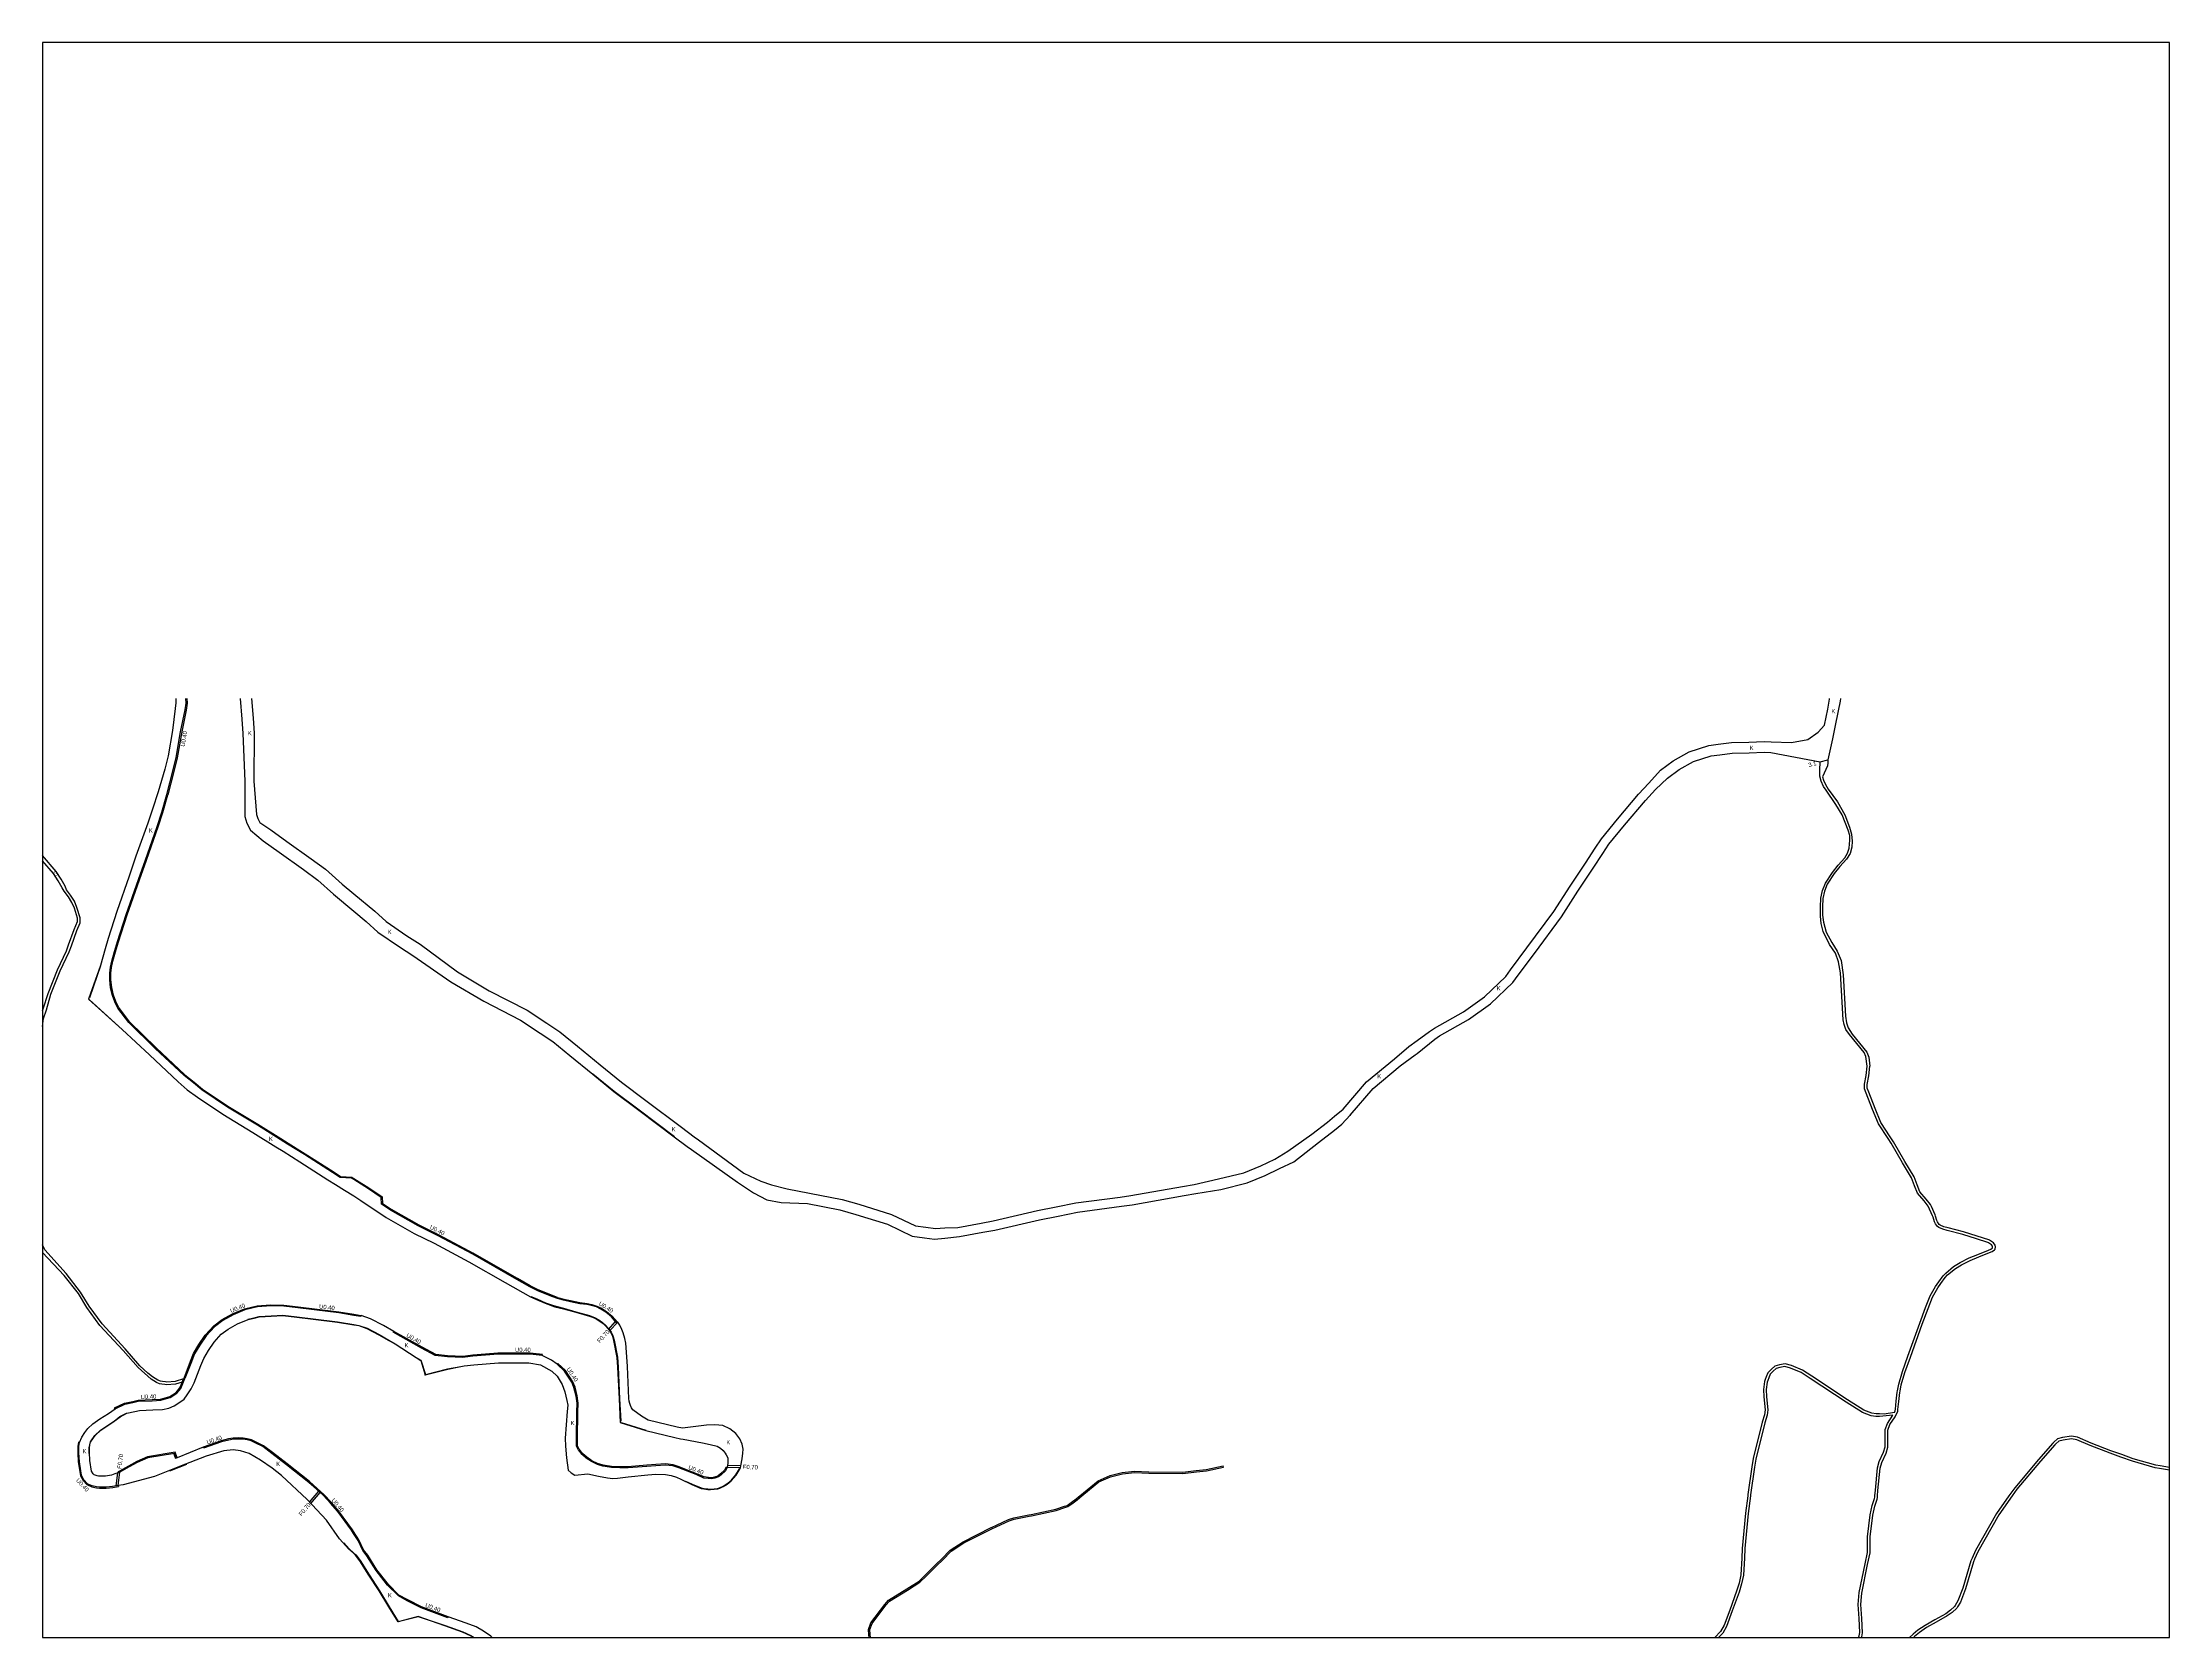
# Model space of a CAD drawing. Header units: metres. Extents: x 4000 to 8000, y -96000 to -93000.
# Drawn here: x 7200 to 8000, y -96000 to -95400 of the extents above; entities that cross this region are included whole.
import ezdxf

# ---------------------------------------------------------------- set-up
doc = ezdxf.new("R2010")
doc.units = ezdxf.units.M
doc.header["$LTSCALE"] = 2.5
for name, color, linetype in [('側溝・桝', 7, 'Continuous'), ('図郭', 7, 'Continuous'), ('幅員', 7, 'Continuous'), ('歩道・分離帯・安全施設', 7, 'Continuous'), ('舗装', 7, 'Continuous'), ('道路', 7, 'Continuous')]:
    doc.layers.add(name, color=color, linetype=linetype)
doc.styles.get("Standard").update_dxf_attribs({"font": ''})
doc.styles.get('Standard').set_extended_font_data('@MS PGothic')

msp = doc.modelspace()

# ---------------------------------------------------------------- linework, layer by layer
at = {"layer": '側溝・桝'}
for points in [[(7254.3, -95646.73), (7254.4, -95648.54), (7254.08, -95651.12), (7252.34, -95659.33), (7250.67, -95669.06), (7249.36, -95674.22), (7247.13, -95683)], [(7242.7, -95778.17), (7232.77, -95768.39), (7228.66, -95762.99), (7227.52, -95760.74), (7226.66, -95758.36), (7226.01, -95755.5), (7225.67, -95752.52), (7225.74, -95750.15), (7225.97, -95747.95), (7226.44, -95745.62), (7227.46, -95742.1), (7228.62, -95738.32), (7231.84, -95728.18), (7236.41, -95715.01), (7239.1, -95707.56), (7243.55, -95695), (7245.27, -95689.62), (7247.13, -95683)], [(7242.7, -95778.17), (7253.48, -95788.28), (7257.02, -95791.08), (7260.22, -95793.71), (7269.72, -95800.11), (7281.02, -95806.96), (7289.65, -95812.32), (7292.37, -95814.03), (7298.72, -95818.03), (7309.26, -95824.75), (7312.05, -95826.53), (7316.32, -95826.86), (7317.03, -95827.3)], [(7317.03, -95827.3), (7322.78, -95830.9), (7327.71, -95834.22), (7327.87, -95836.74), (7331.13, -95838.93), (7341.48, -95844.8), (7349, -95848.54), (7361.99, -95855.49)], [(7393.75, -95872.12), (7391.75, -95871.4), (7386.48, -95869.23), (7383.45, -95867.68), (7378.62, -95864.96), (7361.99, -95855.49)], [(7253.08, -95902.75), (7253.21, -95902.45), (7255.68, -95896.11), (7256.84, -95893.15), (7258.83, -95889.81), (7261.23, -95886.3), (7264.37, -95882.78), (7267.58, -95880.43), (7271.49, -95878.24), (7276.02, -95876.41), (7278.58, -95875.78), (7280.78, -95875.24), (7285.8, -95874.88), (7290.79, -95874.99), (7296.1, -95875.63), (7302.27, -95876.38), (7311.49, -95877.51), (7317.03, -95878.42)], [(7317.03, -95878.42), (7319.84, -95878.87)], [(7393.75, -95872.12), (7396.1, -95872.72), (7398.62, -95873.29), (7402.13, -95874.05), (7404.79, -95874.38), (7406.64, -95874.72), (7408.45, -95875.31), (7410.22, -95876.14), (7412.14, -95877.33), (7414.26, -95879.1), (7416.27, -95881.4)], [(7387.87, -95893.94), (7387.99, -95893.55), (7383.43, -95893.07), (7379.97, -95893.06), (7371.31, -95893.08), (7361.8, -95893.83), (7358.08, -95894.3), (7352.38, -95894.05), (7347.87, -95893.49), (7342.73, -95890.77), (7332.11, -95884.86)], [(7412.89, -95884.09), (7415.55, -95881.19)], [(7413.3, -95884.68), (7416.35, -95881.35)], [(7252.49, -95904.11), (7252.54, -95904)], [(7252.54, -95904), (7253.08, -95902.75)], [(7253.04, -95903.86), (7253.58, -95902.6)], [(7457.46, -95936), (7457.08, -95935.88), (7456.51, -95937.08), (7455.02, -95938.49), (7453.98, -95939.28), (7452.73, -95939.72), (7451.73, -95939.96), (7450.43, -95939.86), (7448.89, -95939.63), (7445.96, -95938.38), (7439.47, -95935.83), (7437.16, -95935.05), (7434.34, -95934.71), (7430.68, -95934.99), (7427.27, -95935.24), (7420.19, -95935.82), (7417.19, -95935.76), (7414.04, -95935.71), (7410.88, -95935.2), (7408.75, -95934.53), (7406.62, -95933.5), (7404.76, -95932.2), (7403.26, -95930.86), (7401.88, -95929.21), (7401.25, -95927.93), (7401.18, -95925.11), (7401.39, -95915.2), (7401.45, -95911.82), (7401.12, -95909.1), (7400.28, -95905.89), (7399.48, -95903.8), (7396.68, -95899.52), (7393.86, -95896.89), (7393.61, -95897.2)], [(7227.31, -95913.98), (7227.1, -95913.63), (7230.8, -95911.87), (7233.91, -95911.19), (7235.96, -95910.74), (7241.28, -95910.52), (7244.39, -95910.39), (7247.87, -95909.31), (7250.3, -95907.82), (7251.63, -95906.1), (7252.49, -95904.11)], [(7213.94, -95926.62), (7213.55, -95926.53), (7213.27, -95928.13), (7213.29, -95930.58), (7213.45, -95933.93), (7214.27, -95939.03), (7214.33, -95939.19), (7215.26, -95940.97), (7216.62, -95942.45), (7216.88, -95942.64), (7218.52, -95943.34), (7220.28, -95943.7), (7221.39, -95943.83), (7223.97, -95943.83), (7226.4, -95943.6), (7227.84, -95943.37), (7228.53, -95943.25)], [(7317.02, -95960.19), (7316.55, -95959.45), (7311.33, -95952.41), (7308.67, -95949.24), (7305.81, -95946.21), (7303.33, -95943.9), (7300.36, -95941.38), (7292.04, -95934.7), (7286.53, -95930.42), (7283.1, -95927.86), (7280.16, -95926.37), (7278.56, -95925.68), (7277.01, -95925.3), (7275.41, -95925.02), (7273.69, -95924.95), (7271.73, -95925.02), (7269.92, -95925.32), (7267.21, -95926.01), (7260.36, -95928.44)], [(7250.64, -95932.41), (7249.84, -95930.34), (7239.46, -95932.03), (7235.45, -95933.76), (7232.33, -95935.52), (7228.93, -95937.48), (7228.43, -95937.66), (7228.37, -95938.1)], [(7462.5, -95936.16), (7457.46, -95936)], [(7462.62, -95935.46), (7457.58, -95935.3)], [(7227.75, -95942.97), (7228.37, -95938.1)], [(7228.47, -95942.86), (7229.11, -95937.85)], [(7228.47, -95942.86), (7228.53, -95943.25)], [(7300.44, -95949.12), (7303.87, -95944.95)], [(7300.93, -95949.63), (7304.38, -95945.43)], [(7352.52, -95992.25), (7342.6, -95988.48), (7337.34, -95985.86), (7334.07, -95984.05), (7330.07, -95980.08), (7325.79, -95974.56), (7322.32, -95969.06), (7320.77, -95967.03), (7319.03, -95963.31), (7317.02, -95960.19)]]:
    msp.add_lwpolyline(points, dxfattribs=at)
at = {"layer": '図郭'}
msp.add_lwpolyline([(7200, -96000), (8000, -96000), (8000, -95400), (7200, -95400)], close=True, dxfattribs=at)
at = {"layer": '幅員'}
msp.add_lwpolyline([(7868.58, -95670.63), (7871.56, -95669.79)], dxfattribs=at)
at = {"layer": '歩道・分離帯・安全施設'}
for points in [[(7221.83, -95747.29), (7217.61, -95759.35)], [(7217.59, -95759.96), (7229.98, -95771.26)], [(7407.02, -95787.98), (7415.03, -95794.47), (7424.35, -95801.49), (7437.71, -95811.56)], [(7383.65, -95871.69), (7385.89, -95872.66), (7389.15, -95874.06), (7392.21, -95875.15), (7395.96, -95876.17), (7400.62, -95877.47), (7405.75, -95878.93), (7407.89, -95879.7), (7409.3, -95880.55), (7410.67, -95881.48), (7411.78, -95882.48), (7412.88, -95883.72), (7413.83, -95885.09), (7414.51, -95886.57), (7414.95, -95888.21), (7416.23, -95894.6), (7416.51, -95898.31), (7417.06, -95910.24), (7417.46, -95918.67)], [(7277.28, -95880.32), (7279.55, -95879.76), (7281.42, -95879.3), (7286.03, -95878.97), (7290.34, -95878.76), (7295.64, -95879.41), (7301.81, -95880.15), (7310.95, -95881.27), (7317.03, -95882.26)], [(7317.03, -95882.26), (7318.99, -95882.58), (7322.07, -95883.69), (7326.57, -95886.07), (7330.28, -95888.19), (7332.63, -95889.49), (7340.59, -95894.62), (7342.31, -95895.73), (7344.03, -95901.03), (7352.38, -95898.94), (7357.29, -95898.01)], [(7217.64, -95931.27), (7217.6, -95930.42), (7217.58, -95929.54), (7217.6, -95928.6), (7217.73, -95927.53), (7217.98, -95926.45), (7219.68, -95923.99), (7221.86, -95921.97), (7226.92, -95918.57), (7229.09, -95916.93), (7231.64, -95915.58)], [(7417.69, -95919.11), (7426.91, -95922.05)], [(7247.92, -95937.27), (7254.25, -95934.79)], [(7250.19, -95932.78), (7249.44, -95930.85)], [(7441.83, -95941.14), (7444.31, -95942.3), (7447.72, -95943.75), (7448.82, -95943.99), (7450.24, -95944.13), (7451.27, -95944.16), (7452.62, -95944.11), (7453.93, -95943.91), (7454.65, -95943.7), (7455.99, -95943.05), (7457.37, -95942.22), (7458.97, -95941), (7460.81, -95938.85), (7462.18, -95936.62)], [(7313.3, -95964.43), (7315.32, -95966.66), (7317.02, -95968.2)], [(7317.02, -95968.2), (7317.81, -95968.91), (7319.45, -95971.07), (7322.85, -95976.45), (7326.73, -95982.42), (7330.35, -95988.45), (7333.78, -95993.99), (7341.29, -95992.05), (7351.4, -95995.56), (7358.05, -95997.88), (7361.07, -95999.26), (7362.32, -96000)]]:
    msp.add_lwpolyline(points, dxfattribs=at)
at = {"layer": '道路'}
for points in [[(7250.09, -95646.73), (7250.19, -95648.39), (7249.91, -95650.58), (7248.88, -95658.8), (7247.24, -95668.33), (7245.97, -95673.36), (7243.46, -95681.86), (7241.34, -95688.44), (7239.66, -95693.69), (7235.14, -95706.14), (7232.55, -95713.64), (7227.95, -95726.88), (7224.71, -95737.1), (7223.53, -95740.93), (7221.74, -95747.25), (7217.32, -95759.86), (7229.91, -95771.33), (7240.22, -95780.78), (7251.06, -95790.94), (7254.44, -95794), (7258.25, -95796.73), (7267.83, -95803.18), (7279.13, -95810.02), (7287.74, -95815.37), (7290.45, -95817.08), (7296.83, -95821.1), (7307.32, -95827.79), (7310.2, -95829.62), (7313.6, -95831.76), (7317.03, -95833.91), (7319.73, -95835.6), (7324.42, -95838.75), (7325.7, -95839.62), (7329.25, -95842), (7339.79, -95847.98), (7347.33, -95851.73), (7360.28, -95858.65), (7374.06, -95866.51), (7383.57, -95871.88), (7385.81, -95872.85), (7389.08, -95874.25), (7392.69, -95875.56), (7395.91, -95876.36), (7400.57, -95877.66), (7405.69, -95879.12), (7407.81, -95879.88), (7409.19, -95880.72), (7410.54, -95881.64), (7411.63, -95882.62), (7412.72, -95883.84), (7413.66, -95885.19), (7414.32, -95886.64), (7414.76, -95888.26), (7416.03, -95894.63), (7416.31, -95898.32), (7416.86, -95910.25), (7417.29, -95919.14), (7426.86, -95922.2), (7437.81, -95924.82), (7439.95, -95925.24), (7441.01, -95925.45), (7448.21, -95926.73), (7451.06, -95927.36), (7453.71, -95928.01), (7455, -95928.8), (7455.98, -95929.65), (7456.77, -95930.67), (7457.14, -95931.35), (7457.71, -95932.37), (7457.72, -95934.49), (7457.58, -95935.3), (7457.46, -95936), (7456.84, -95937.32), (7455.26, -95938.82), (7454.27, -95939.58), (7452.84, -95940.12), (7451.7, -95940.36), (7450.41, -95940.26), (7448.78, -95940.02), (7445.81, -95938.75), (7439.33, -95936.21), (7437.07, -95935.44), (7434.33, -95935.12), (7430.71, -95935.39), (7427.3, -95935.64), (7420.21, -95936.23), (7417.17, -95936.16), (7414.04, -95936.11), (7410.78, -95935.59), (7408.78, -95934.96), (7406.44, -95933.86), (7404.53, -95932.53), (7402.97, -95931.14), (7401.54, -95929.43), (7400.85, -95928.03), (7400.78, -95925.11), (7400.99, -95915.19), (7401.05, -95911.84), (7400.72, -95909.17), (7399.89, -95906.01), (7399.12, -95903.98), (7396.37, -95899.78), (7393.61, -95897.2), (7391.43, -95895.64), (7387.87, -95893.94), (7383.41, -95893.47), (7379.97, -95893.46), (7371.33, -95893.48), (7361.84, -95894.23), (7358.1, -95894.7), (7352.32, -95894.44), (7347.74, -95893.87), (7342.54, -95891.12), (7331.92, -95885.21), (7332.11, -95884.86), (7328.23, -95882.64), (7323.37, -95880.12), (7319.84, -95878.87), (7319.75, -95879.26), (7317.03, -95878.82), (7311.43, -95877.91), (7302.23, -95876.78), (7296.05, -95876.03), (7290.76, -95875.39), (7285.81, -95875.28), (7280.84, -95875.64), (7278.67, -95876.17), (7276.14, -95876.79), (7271.66, -95878.6), (7267.8, -95880.77), (7264.64, -95883.08), (7261.54, -95886.55), (7259.16, -95890.02), (7257.2, -95893.33), (7256.05, -95896.26), (7253.58, -95902.6), (7253.08, -95902.75), (7249.85, -95903.71), (7246.69, -95903.91), (7246.26, -95903.89), (7245.15, -95903.75), (7244.33, -95903.57), (7243.39, -95903.17), (7241.41, -95901.96), (7239.65, -95900.59), (7236.63, -95897.78), (7231.02, -95891.37), (7222.37, -95881.99), (7217.48, -95875.32), (7214.33, -95870.06), (7208.92, -95863.14), (7200.87, -95854.15), (7200, -95852.29)], [(7369.13, -96000), (7368.67, -95999.57), (7365.9, -95997.58), (7363.04, -95996.05), (7359.37, -95994.64), (7352.52, -95992.25), (7352.39, -95992.63), (7342.44, -95988.85), (7337.15, -95986.22), (7333.83, -95984.37), (7329.77, -95980.35), (7325.46, -95974.79), (7321.99, -95969.29), (7320.42, -95967.24), (7318.68, -95963.5), (7317.02, -95960.92), (7316.22, -95959.68), (7311.01, -95952.66), (7308.37, -95949.51), (7305.52, -95946.49), (7303.06, -95944.2), (7300.1, -95941.68), (7291.79, -95935.01), (7286.29, -95930.74), (7282.89, -95928.2), (7279.99, -95926.73), (7278.43, -95926.06), (7276.93, -95925.69), (7275.37, -95925.42), (7273.69, -95925.35), (7271.77, -95925.42), (7270.01, -95925.72), (7267.33, -95926.39), (7260.48, -95928.82), (7260.36, -95928.44), (7250.64, -95932.41), (7250.27, -95932.56), (7249.58, -95930.79), (7239.62, -95932.39), (7235.62, -95934.12), (7232.53, -95935.87), (7229.11, -95937.85), (7228.43, -95938.08), (7227.19, -95938.5), (7225.95, -95938.92), (7223.68, -95939.3), (7221.06, -95939.33), (7220.57, -95939.25), (7219.42, -95938.78), (7219.1, -95938.48), (7218.37, -95937.43), (7217.83, -95933.47), (7217.68, -95930.38), (7217.69, -95928.63), (7217.83, -95927.55), (7218.08, -95926.49), (7219.75, -95924.05), (7221.92, -95922.05), (7226.98, -95918.65), (7229.14, -95917.01), (7231.68, -95915.67), (7234.74, -95915), (7236.46, -95914.62), (7241.44, -95914.42), (7245.06, -95914.26), (7247.46, -95913.75), (7249.49, -95912.89), (7251.3, -95911.78), (7253.22, -95910.37), (7254.45, -95908.78), (7255.93, -95906.46), (7257.05, -95904.18), (7259.59, -95897.64), (7260.62, -95895), (7262.37, -95892.07), (7264.54, -95888.9), (7267.2, -95885.91), (7269.86, -95883.97), (7273.31, -95882.04), (7277.31, -95880.41), (7279.58, -95879.86), (7281.44, -95879.4), (7286.04, -95879.07), (7290.34, -95878.87), (7295.63, -95879.51), (7301.8, -95880.25), (7310.94, -95881.37), (7317.03, -95882.36), (7318.97, -95882.67), (7322.03, -95883.78), (7326.53, -95886.16), (7330.23, -95888.28), (7332.58, -95889.57), (7340.53, -95894.7), (7342.23, -95895.79), (7343.96, -95901.15), (7352.4, -95899.04), (7357.31, -95898.11), (7358.6, -95897.86), (7362.24, -95897.4), (7371.44, -95896.68), (7379.94, -95896.66), (7382.92, -95896.72), (7387.33, -95897.49), (7391.51, -95899.88), (7393.55, -95901.72), (7395.49, -95904.87), (7396.4, -95907.61), (7397.15, -95910.82), (7397.53, -95912.56), (7397.29, -95915.05), (7396.58, -95925.07), (7396.65, -95928.07), (7397.04, -95932.45), (7397.67, -95937.04), (7398.84, -95938.01), (7400.18, -95938.94), (7405.05, -95938.38), (7409.13, -95939.35), (7412.55, -95939.99), (7414.55, -95940.16), (7416.3, -95940.04), (7420.31, -95939.62), (7427.63, -95938.79), (7430.62, -95938.55), (7434.31, -95938.64), (7436.41, -95939.09), (7438.45, -95939.7), (7440.06, -95940.43), (7444.26, -95942.44), (7447.68, -95943.9), (7448.79, -95944.14), (7450.23, -95944.28), (7451.27, -95944.31), (7452.63, -95944.26), (7453.96, -95944.05), (7454.7, -95943.84), (7456.06, -95943.18), (7457.45, -95942.34), (7459.07, -95941.11), (7460.94, -95938.94), (7462.44, -95936.49), (7462.5, -95936.16), (7462.62, -95935.46), (7463.21, -95932.81), (7463.46, -95930.61), (7463.53, -95929.21), (7463.21, -95927.27), (7462.33, -95925.22), (7460.76, -95923.32), (7458.55, -95921.52), (7455.83, -95920.29), (7452.88, -95919.98), (7449.68, -95920.18), (7440.73, -95921.32), (7438.66, -95920.91), (7427.8, -95918.31), (7425.23, -95916.72), (7422.01, -95914.35), (7421.53, -95913.62), (7421.15, -95912.79), (7420.89, -95912.03), (7420.67, -95911.1), (7420.56, -95910.08), (7420.01, -95898.09), (7419.65, -95892.65), (7419.44, -95889.29), (7419.06, -95887.57), (7418.4, -95885.42), (7417.9, -95884.1), (7417.12, -95882.57), (7416.35, -95881.35), (7415.93, -95881.63), (7413.98, -95879.39), (7411.9, -95877.65), (7410.03, -95876.49), (7408.3, -95875.68), (7406.54, -95875.11), (7404.72, -95874.78), (7402.06, -95874.45), (7398.53, -95873.68), (7396, -95873.11), (7393.63, -95872.5), (7391.6, -95871.77), (7386.31, -95869.6), (7383.26, -95868.04), (7378.42, -95865.3), (7361.8, -95855.84), (7348.81, -95848.9), (7341.29, -95845.15), (7330.92, -95839.27), (7327.49, -95836.96), (7327.32, -95834.44), (7322.56, -95831.24), (7317.03, -95827.77), (7316.19, -95827.25), (7311.91, -95826.92), (7309.04, -95825.09), (7298.5, -95818.37), (7292.15, -95814.37), (7289.43, -95812.66), (7280.81, -95807.3), (7269.51, -95800.45), (7259.97, -95794.03), (7256.77, -95791.39), (7253.22, -95788.58), (7242.42, -95778.46), (7232.47, -95768.66), (7228.32, -95763.21), (7227.15, -95760.9), (7226.28, -95758.48), (7225.61, -95755.57), (7225.27, -95752.54), (7225.34, -95750.13), (7225.58, -95747.89), (7226.05, -95745.52), (7227.08, -95741.99), (7228.24, -95738.21), (7231.46, -95728.05), (7236.04, -95714.87), (7238.72, -95707.43), (7243.17, -95694.87), (7244.88, -95689.5), (7246.74, -95682.9), (7248.97, -95674.12), (7250.28, -95668.98), (7251.95, -95659.25), (7253.68, -95651.05), (7254, -95648.52), (7253.9, -95646.73)], [(7274.33, -95646.73), (7274.9, -95654.49), (7275.29, -95659.98), (7276.03, -95677.92), (7276.07, -95691.15), (7276.79, -95693.67), (7278.24, -95696.32), (7282.99, -95700.29), (7288.96, -95704.58), (7298.12, -95711.16), (7303.49, -95715.07), (7309.42, -95720.42), (7317.03, -95726.71), (7321.74, -95730.6), (7326.15, -95734.62), (7334.25, -95740.25), (7339.31, -95743.45), (7353.54, -95753.3), (7365.93, -95760.66), (7379.83, -95767.79), (7387.18, -95772.65), (7391.93, -95775.82), (7398.35, -95781.07), (7406.92, -95788.1), (7414.94, -95794.59), (7424.26, -95801.61), (7437.62, -95811.68), (7442.45, -95815.27), (7444.13, -95816.47), (7461.45, -95828.67), (7467.38, -95832.76), (7472.48, -95835.32), (7477.85, -95836.32), (7487.75, -95836.76), (7499.88, -95839.12), (7505.86, -95840.86), (7517.8, -95844.56), (7527.13, -95848.98), (7531.73, -95849.63), (7535.45, -95850.1), (7539.36, -95849.78), (7544.92, -95849.22), (7553.72, -95847.58), (7558.24, -95846.73), (7575.01, -95842.83), (7581.98, -95841.45), (7589.27, -95840), (7605.81, -95837.77), (7609.86, -95837.23), (7629.42, -95833.75), (7633.76, -95833.01), (7643.15, -95831.43), (7653.06, -95829), (7659.86, -95826.19), (7665.21, -95823.61), (7670.71, -95821.01), (7679.92, -95813.78), (7685.95, -95809.14), (7688.74, -95806.84), (7691.9, -95803.55), (7700.49, -95793.47), (7710.68, -95784.99), (7716.3, -95780.88), (7717.02, -95780.3), (7723.7, -95774.93), (7725.39, -95773.71), (7736.37, -95767.56), (7744.58, -95761.64), (7752.98, -95753.64), (7755.01, -95750.9), (7761.11, -95742.69), (7771.32, -95728.88), (7777.47, -95719.22), (7783.28, -95710.58), (7786.86, -95705.04), (7789.17, -95701.6), (7795.05, -95694.4), (7802.88, -95685.09), (7806.7, -95680.94), (7811.17, -95676.72), (7815.56, -95673.53), (7820.99, -95670.47), (7827.64, -95668.39), (7830.82, -95667.93), (7835.57, -95667.31), (7841.87, -95667.16), (7847.59, -95667), (7850.09, -95667.1), (7868.58, -95670.63)], [(7278.64, -95646.73), (7279.18, -95654.18), (7279.59, -95659.8), (7279.53, -95677.92), (7280.54, -95690.41), (7280.96, -95691.97), (7281.78, -95693.41), (7285.91, -95696.23), (7291.88, -95700.52), (7301.05, -95707.11), (7306.44, -95711.03), (7312.64, -95716.6), (7317.03, -95720.23), (7325.02, -95726.82), (7329.28, -95730.7), (7337.01, -95736.09), (7341.98, -95739.22), (7356.09, -95749.59), (7368.03, -95756.68), (7382.31, -95764.04), (7389.67, -95768.91), (7394.61, -95772.19), (7401.2, -95777.59), (7409.76, -95784.6), (7417.71, -95791.04), (7426.96, -95798.02), (7440.32, -95808.07), (7445.09, -95811.63), (7446.73, -95812.79), (7463.73, -95825.38), (7470.2, -95828.36), (7474.2, -95829.78), (7480.07, -95831.21), (7488.51, -95832.83), (7500.82, -95835.22), (7506.98, -95837.02), (7519.26, -95840.83), (7528.29, -95845.11), (7532.25, -95845.66), (7535.93, -95846.12), (7539.38, -95845.92), (7544.28, -95845.78), (7553.07, -95844.14), (7557.52, -95843.31), (7574.27, -95839.41), (7581.3, -95838.01), (7588.69, -95836.55), (7605.34, -95834.3), (7609.32, -95833.77), (7628.82, -95830.3), (7633.18, -95829.56), (7642.34, -95827.51), (7651.82, -95825.19), (7658.22, -95822.54), (7663.47, -95820.01), (7668.45, -95817.12), (7677.47, -95810.62), (7683.35, -95806.09), (7686, -95803.92), (7689.23, -95801.28), (7697.96, -95791.03), (7708.47, -95782.27), (7713.96, -95777.63), (7717.02, -95775.43), (7721.65, -95772.09), (7723.5, -95770.76), (7734.49, -95764.6), (7742.34, -95758.94), (7750.35, -95751.31), (7752.2, -95748.81), (7758.3, -95740.6), (7768.44, -95726.9), (7774.54, -95717.31), (7780.36, -95708.66), (7783.96, -95703.09), (7786.35, -95699.51), (7792.35, -95692.17), (7800.25, -95682.78), (7804.12, -95678.58), (7808.54, -95673.76), (7813.37, -95670.17), (7819.39, -95666.78), (7826.76, -95664.48), (7830.28, -95663.97), (7835.26, -95663.32), (7841.77, -95663.16), (7847.61, -95663), (7850.24, -95663.1), (7857.89, -95663.37), (7863.99, -95662.24), (7867.82, -95659.49), (7870.25, -95656.74), (7871.49, -95650.72), (7872.14, -95647.03), (7872.19, -95646.73)], [(7876.25, -95646.73), (7876.08, -95647.72), (7875.42, -95651.47), (7874.17, -95657.51), (7873.29, -95661.99), (7871.56, -95669.79)], [(7200, -95770.19), (7200.41, -95767.14), (7201.46, -95763.86), (7203.12, -95758.05), (7206.66, -95749.26), (7210.01, -95742.06), (7210.84, -95739.77), (7212.92, -95734.06), (7214.14, -95731.13), (7214.21, -95729.25), (7212.96, -95725.34), (7211.97, -95723.05), (7210.54, -95720.77), (7209.05, -95718.75), (7208.51, -95717.31), (7206.97, -95714.68), (7205.14, -95711.88), (7200, -95705.88)], [(7200, -95764.16), (7200.23, -95763.46), (7202.08, -95757.69), (7205.65, -95748.83), (7208.99, -95741.64), (7209.81, -95739.39), (7211.89, -95733.66), (7213.12, -95730.7), (7213.2, -95729.39), (7212.02, -95725.7), (7211.08, -95723.51), (7209.71, -95721.33), (7208.17, -95719.23), (7207.38, -95717.97), (7205.86, -95715.36), (7204.1, -95712.66), (7200, -95707.87)], [(7896.53, -95915.37), (7896.84, -95914.71), (7896.9, -95914.09), (7897.21, -95911.09), (7897.59, -95907.74), (7897.69, -95907.17), (7898.16, -95904.68), (7899.53, -95900), (7901.65, -95894.18), (7906.06, -95881.79), (7908.27, -95875.93), (7909.94, -95871.53), (7912.04, -95868), (7913.24, -95866.26), (7914.86, -95864.01), (7915.85, -95862.9), (7918.82, -95860.47), (7921.24, -95858.91), (7924.65, -95857.23), (7927.97, -95855.9), (7931.9, -95854.33), (7932.75, -95853.95), (7933.43, -95853.38), (7933.44, -95853.36), (7933.45, -95852.78), (7933.44, -95852.76), (7933.07, -95852.25), (7931.89, -95851.5), (7931.74, -95851.42), (7931.64, -95851.37), (7927.42, -95850.02), (7922.25, -95848.36), (7916.41, -95846.91), (7914.77, -95846.43), (7913.22, -95845.76), (7912.73, -95845.4), (7911.99, -95844.37), (7911.64, -95843.61), (7911.1, -95841.87), (7910.93, -95841.34), (7909.22, -95837.69), (7907.76, -95835.75), (7905.2, -95832.9), (7904.16, -95830.07), (7903.02, -95827.14), (7899.61, -95821.41), (7895.29, -95814.03), (7894.14, -95812.25), (7890.58, -95806.74), (7888.33, -95801.38), (7885.94, -95795.25), (7885.3, -95793.59), (7885.27, -95792.63), (7885.24, -95791.9), (7885.88, -95788.57), (7886.3, -95785.05)], [(7890.24, -95946.71), (7890.37, -95944.67), (7891.22, -95936.36), (7891.76, -95934.14), (7893.44, -95930.66), (7894.01, -95928.44), (7894.01, -95925.93), (7894.01, -95925.7), (7894.03, -95922), (7894.88, -95919.92), (7896.78, -95916.97), (7897.13, -95916.43), (7897.81, -95914.98), (7897.89, -95914.2), (7898.21, -95911.2), (7898.57, -95907.89), (7898.67, -95907.36), (7899.14, -95904.92), (7900.48, -95900.31), (7902.59, -95894.52), (7907, -95882.13), (7909.21, -95876.29), (7910.84, -95871.98), (7912.92, -95868.49), (7914.06, -95866.83), (7915.65, -95864.63), (7916.55, -95863.63), (7919.48, -95861.24), (7921.76, -95859.76), (7925.06, -95858.15), (7928.34, -95856.83), (7932.36, -95855.23), (7933.35, -95854.78), (7934.22, -95854.21), (7934.44, -95853.91), (7934.58, -95853.01), (7934.44, -95852.43), (7933.86, -95851.59), (7933.77, -95851.5), (7932.33, -95850.58), (7932.06, -95850.46), (7927.73, -95849.06), (7922.53, -95847.4), (7916.72, -95845.96), (7915.17, -95845.5), (7913.72, -95844.84), (7913.41, -95844.6), (7912.77, -95843.67), (7912.56, -95843.19), (7912.05, -95841.57), (7911.86, -95840.98), (7910.47, -95837.85), (7910.08, -95837.17), (7908.53, -95835.12), (7906.07, -95832.38), (7905.1, -95829.72), (7903.93, -95826.7), (7900.48, -95820.9), (7896.14, -95813.51), (7894.98, -95811.71), (7891.47, -95806.27), (7889.26, -95801.01), (7886.87, -95794.89), (7886.29, -95793.39), (7886.26, -95792.6), (7886.24, -95791.98), (7886.87, -95788.72), (7887.3, -95785.12)], [(7253.04, -95903.86), (7252.54, -95904), (7250.03, -95904.7), (7246.65, -95904.92), (7246.05, -95904.89), (7244.87, -95904.72), (7244.01, -95904.53), (7242.9, -95904.06), (7240.84, -95902.78), (7235.92, -95898.49), (7230.27, -95892.04), (7221.6, -95882.63), (7216.64, -95875.87), (7213.5, -95870.62), (7208.15, -95863.79), (7200, -95855.16)], [(7362.13, -96000), (7361.02, -95999.34), (7358.01, -95997.98), (7351.36, -95995.66), (7341.28, -95992.16), (7333.73, -95994.11), (7330.27, -95988.5), (7326.65, -95982.47), (7322.77, -95976.51), (7319.36, -95971.12), (7317.74, -95968.98), (7317.02, -95968.33), (7315.25, -95966.73), (7311.73, -95962.86), (7306.81, -95955.9), (7299.54, -95948.16), (7289.84, -95939.05), (7286.33, -95936.36), (7281.98, -95933.33), (7277.77, -95930.78), (7274.4, -95929.81), (7271.76, -95929.46), (7268.23, -95929.75), (7261.52, -95931.74), (7251.47, -95935.64), (7242.11, -95939.47), (7230.35, -95942.56), (7228.47, -95942.86), (7227.78, -95942.97), (7226.35, -95943.2), (7223.95, -95943.43), (7221.42, -95943.43), (7220.34, -95943.3), (7218.64, -95942.95), (7217.08, -95942.28), (7216.88, -95942.15), (7215.59, -95940.74), (7214.7, -95939.02), (7214.66, -95938.93), (7213.85, -95933.89), (7213.69, -95930.57), (7213.67, -95928.17), (7213.94, -95926.62), (7214.81, -95924.61), (7215.88, -95922.94), (7217.07, -95921.37), (7218.89, -95919.64), (7221.52, -95917.74), (7224.8, -95915.78), (7227.31, -95913.98), (7230.92, -95912.25), (7233.99, -95911.58), (7236.01, -95911.14), (7241.29, -95910.92), (7244.46, -95910.79), (7248.03, -95909.68), (7250.57, -95908.12), (7251.97, -95906.31), (7253.04, -95903.86)], [(7896.53, -95915.37), (7892.66, -95915.94), (7890.93, -95915.9), (7889.64, -95915.93), (7888.04, -95915.62), (7885.04, -95914.53), (7878.9, -95910.6), (7865.45, -95901.74), (7861.94, -95899.44), (7857.81, -95897.69), (7855.41, -95897.09), (7853.28, -95897.41), (7851.6, -95897.97), (7850.29, -95899.1), (7848.97, -95900.42), (7848.31, -95901.99), (7847.99, -95902.96), (7847.74, -95903.74), (7847.34, -95906.69), (7847.41, -95909.52), (7847.96, -95914.4), (7847.74, -95916.19), (7846.85, -95919.04), (7843.47, -95932.69), (7842.88, -95935.78), (7841.45, -95946.25), (7841.39, -95946.71), (7840.5, -95953.2), (7839.33, -95966.52), (7839.13, -95970.15), (7838.79, -95976.42), (7838.1, -95979.58), (7837.21, -95982.62), (7834.59, -95989.69), (7832.46, -95995.41), (7831.14, -95997.76), (7829, -95999.99), (7828.98, -96000)], [(7895.94, -95916.43), (7890.99, -95916.9), (7889.56, -95916.93), (7887.77, -95916.58), (7884.59, -95915.43), (7878.35, -95911.44), (7864.9, -95902.57), (7861.47, -95900.32), (7857.49, -95898.64), (7855.36, -95898.11), (7853.51, -95898.39), (7852.1, -95898.86), (7850.97, -95899.83), (7849.81, -95900.99), (7849.25, -95902.33), (7848.94, -95903.27), (7848.72, -95903.96), (7848.34, -95906.75), (7848.41, -95909.45), (7848.97, -95914.4), (7848.73, -95916.4), (7847.81, -95919.31), (7844.44, -95932.91), (7843.87, -95935.94), (7842.44, -95946.39), (7842.4, -95946.71), (7841.49, -95953.32), (7840.32, -95966.59), (7840.13, -95970.2), (7839.78, -95976.55), (7839.07, -95979.83), (7838.16, -95982.94), (7835.52, -95990.04), (7833.37, -95995.83), (7831.95, -95998.36), (7830.37, -96000)], [(7889.24, -95946.71), (7889.37, -95944.59), (7890.23, -95936.19), (7890.81, -95933.8), (7892.49, -95930.32), (7893.01, -95928.32), (7893.01, -95925.93), (7893.01, -95925.69), (7893.04, -95921.81), (7893.98, -95919.45), (7895.94, -95916.43)], [(8000, -95936.04), (7996.47, -95935.43), (7994.86, -95935.15), (7986.4, -95932.76), (7982.1, -95931.23), (7978.01, -95929.78), (7970.59, -95926.88), (7965.44, -95924.63), (7963.15, -95924.29), (7959.79, -95924.76), (7957.89, -95925.28), (7956.5, -95926.49), (7956.15, -95926.9), (7950.77, -95933.04), (7941.78, -95943.66), (7939.62, -95946.7)], [(8000, -95937.05), (7996.3, -95936.42), (7994.64, -95936.13), (7986.09, -95933.71), (7981.76, -95932.18), (7977.66, -95930.72), (7970.21, -95927.8), (7965.16, -95925.6), (7963.14, -95925.3), (7960, -95925.75), (7958.37, -95926.19), (7957.21, -95927.2), (7956.9, -95927.56), (7951.52, -95933.69), (7942.57, -95944.27), (7940.85, -95946.7)], [(7590.1, -95946.71), (7597.06, -95941.03), (7601.58, -95939.1), (7606.12, -95937.96), (7610.67, -95937.46), (7616.08, -95937.74), (7628.89, -95937.84), (7633.97, -95937.2), (7637.72, -95936.77), (7644.06, -95935.48)], [(7590.89, -95946.71), (7597.32, -95941.46), (7601.74, -95939.58), (7606.21, -95938.45), (7610.68, -95937.97), (7616.06, -95938.24), (7628.92, -95938.34), (7634.03, -95937.69), (7637.8, -95937.26), (7644.16, -95935.97)], [(7644.16, -95935.97), (7644.06, -95935.48)], [(7510.98, -96000), (7510.8, -95999), (7510.73, -95996.99), (7511.54, -95994.55), (7516.79, -95987.54), (7518.24, -95986), (7525.04, -95981.76), (7529.68, -95978.85), (7531.98, -95976.56), (7536.18, -95972.47), (7538.18, -95970.53), (7541.44, -95967.17), (7546.27, -95964.03), (7556.86, -95958.65), (7556.91, -95958.62), (7563.35, -95955.66), (7565.38, -95955.02), (7571.02, -95953.86), (7571.87, -95953.69), (7581.07, -95951.75), (7584.35, -95950.64), (7585.37, -95950.3), (7586.88, -95949.26), (7588.8, -95947.8), (7589.66, -95947.06), (7590.1, -95946.71)], [(7511.48, -96000), (7511.3, -95998.94), (7511.23, -95997.06), (7511.99, -95994.79), (7517.17, -95987.86), (7518.56, -95986.39), (7525.3, -95982.18), (7530, -95979.24), (7532.33, -95976.91), (7536.53, -95972.83), (7538.53, -95970.88), (7541.76, -95967.56), (7546.52, -95964.46), (7557.08, -95959.1), (7557.12, -95959.08), (7563.52, -95956.13), (7565.51, -95955.5), (7571.12, -95954.35), (7571.97, -95954.18), (7581.2, -95952.23), (7584.51, -95951.12), (7585.6, -95950.75), (7587.17, -95949.67), (7589.12, -95948.19), (7589.98, -95947.44), (7590.89, -95946.71)], [(7882.98, -96000), (7883.28, -95999.38), (7883.53, -95998.19), (7883.33, -95992.92), (7882.92, -95987.61), (7883.2, -95984.57), (7883.33, -95983.14), (7885.49, -95972.31), (7886.37, -95968.02), (7886.47, -95962.1), (7887.45, -95953.85), (7888.22, -95950.31), (7889.05, -95947.69), (7889.21, -95947.18), (7889.24, -95946.71)], [(7884.09, -96000), (7884.23, -95999.7), (7884.54, -95998.28), (7884.33, -95992.86), (7883.92, -95987.62), (7884.19, -95984.66), (7884.32, -95983.28), (7886.47, -95972.5), (7887.37, -95968.13), (7887.47, -95962.17), (7888.44, -95954.02), (7889.19, -95950.56), (7890, -95947.99), (7890.2, -95947.37), (7890.24, -95946.71)], [(7939.62, -95946.7), (7934.93, -95953.34), (7927.09, -95967.34), (7925.79, -95970.17), (7925.34, -95971.13), (7922.32, -95981.44), (7920.45, -95986.25), (7919.44, -95987.95), (7919.2, -95988.35), (7917.65, -95989.79), (7915.86, -95991.08), (7911.79, -95993.38), (7908.13, -95995.46), (7905.41, -95997.3), (7903.54, -95998.8), (7903.49, -95998.84), (7902.23, -96000)], [(7940.85, -95946.7), (7935.78, -95953.87), (7927.98, -95967.79), (7926.69, -95970.59), (7926.28, -95971.49), (7923.27, -95981.76), (7921.35, -95986.69), (7920.26, -95988.52), (7919.99, -95988.99), (7918.28, -95990.57), (7916.4, -95991.92), (7912.28, -95994.25), (7908.66, -95996.31), (7906.01, -95998.11), (7904.16, -95999.59), (7904.15, -95999.6), (7903.71, -96000)]]:
    msp.add_lwpolyline(points, dxfattribs=at)
at = {"layer": '道路', "flags": 128}
for points in [[(7886.3, -95785.05), (7885.82, -95781.46), (7885.15, -95779.97), (7879.69, -95773.2), (7878.32, -95771.28), (7877.65, -95769.43), (7877.22, -95767.7), (7876.23, -95750.01), (7875.57, -95745.89), (7874.39, -95742.62), (7872.19, -95739.32), (7869.79, -95734.48), (7869.04, -95731.46), (7868.69, -95728.71), (7868.69, -95725.13), (7868.89, -95721.87), (7869.47, -95718.96), (7870.61, -95716.25), (7873.25, -95712.2), (7875.41, -95709.41), (7877.85, -95706.74), (7878.87, -95705.01), (7879.54, -95703.09), (7879.73, -95700.09), (7879.73, -95698.36), (7879.11, -95696.28), (7876.9, -95690.53), (7874.47, -95686.65), (7870.93, -95681.3), (7869.91, -95679.84), (7868.97, -95677.88), (7868.45, -95675.96), (7868.49, -95673.76), (7868.58, -95670.63)], [(7871.56, -95669.79), (7871.5, -95670.97), (7871.4, -95672.15), (7869.53, -95676.24), (7869.85, -95677.46), (7870.59, -95679.06), (7871.58, -95680.85), (7875.09, -95685.7), (7877.84, -95690.47), (7879.69, -95695.22), (7880.44, -95697.81), (7880.71, -95700.49), (7880.52, -95702.72), (7879.93, -95705.08), (7878.48, -95707.21), (7876.01, -95709.92), (7873.89, -95712.65), (7871.31, -95716.63), (7870.23, -95719.2), (7869.67, -95721.97), (7869.48, -95725.15), (7869.55, -95728.24), (7869.83, -95730.91), (7870.89, -95734.61), (7873.05, -95738.54), (7875.05, -95741.84), (7876.5, -95745.37), (7877.25, -95750.67), (7878.12, -95766.29), (7878.47, -95768.81), (7879.18, -95770.65), (7880.71, -95773.02), (7886.14, -95779.77), (7886.88, -95781.66), (7887.3, -95785.12)]]:
    msp.add_lwpolyline(points, dxfattribs=at)
at = {"layer": '道路'}
for p in [(7691.9, -95803.55), (7343.96, -95901.15)]:
    msp.add_point(p, dxfattribs=at)

# ---------------------------------------------------------------- texts
at = {"layer": '側溝・桝'}
for s, rotation, p in [('U0.40', 80.23121, (7253.46, -95664.99)), ('U0.40', 333.55545, (7345.46, -95846.2)), ('U0.40', 22.07488, (7270.96, -95877.95)), ('U0.40', 352.99776, (7303.95, -95876.18)), ('U0.40', 328.22053, (7409.04, -95874.85)), ('U0.40', 330.88864, (7336.65, -95886.82)), ('F0.70', 47.54746, (7409.6, -95889.32)), ('U0.40', 0.12741, (7377.73, -95892.6)), ('U0.40', 303.20428, (7397.02, -95899.03)), ('U0.40', 2.33754, (7236.95, -95910.34)), ('U0.40', 19.55212, (7262.07, -95927.42)), ('F0.70', 82.74772, (7229.65, -95936.65)), ('U0.40', 338.56715, (7442.76, -95936.64)), ('F0.70', 358.20374, (7463.38, -95936.61)), ('U0.40', 312.55423, (7212.47, -95941.01)), ('F0.70', 50.64422, (7297.45, -95954.47)), ('U0.40', 310.03012, (7308.52, -95948.48)), ('U0.40', 339.2155, (7343.79, -95988.45))]:
    msp.add_text(s, height=1.6, rotation=rotation, dxfattribs=at).set_placement(p)
at = {"layer": '幅員'}
msp.add_text('3.1', height=1.6, rotation=15.69447, dxfattribs=at).set_placement((7864.41, -95672.63))
at = {"layer": '舗装'}
for s, p in [('K', (7872.85, -95652.3)), ('K', (7277.19, -95660.59)), ('K', (7842.09, -95666.13)), ('K', (7240, -95697.21)), ('G', (7204.06, -95713.42)), ('K', (7329.82, -95735.35)), ('K', (7746.93, -95756.57)), ('K', (7702.04, -95789.65)), ('K', (7285.17, -95813.25)), ('K', (7436.62, -95809.62)), ('K', (7336.16, -95890.88)), ('K', (7398.62, -95920.13)), ('K', (7457.21, -95927.39)), ('K', (7215.04, -95930.73)), ('K', (7287.9, -95935.5)), ('K', (7329.92, -95984.9))]:
    msp.add_text(s, height=1.6, dxfattribs=at).set_placement(p)

doc.saveas('drawing.dxf')
